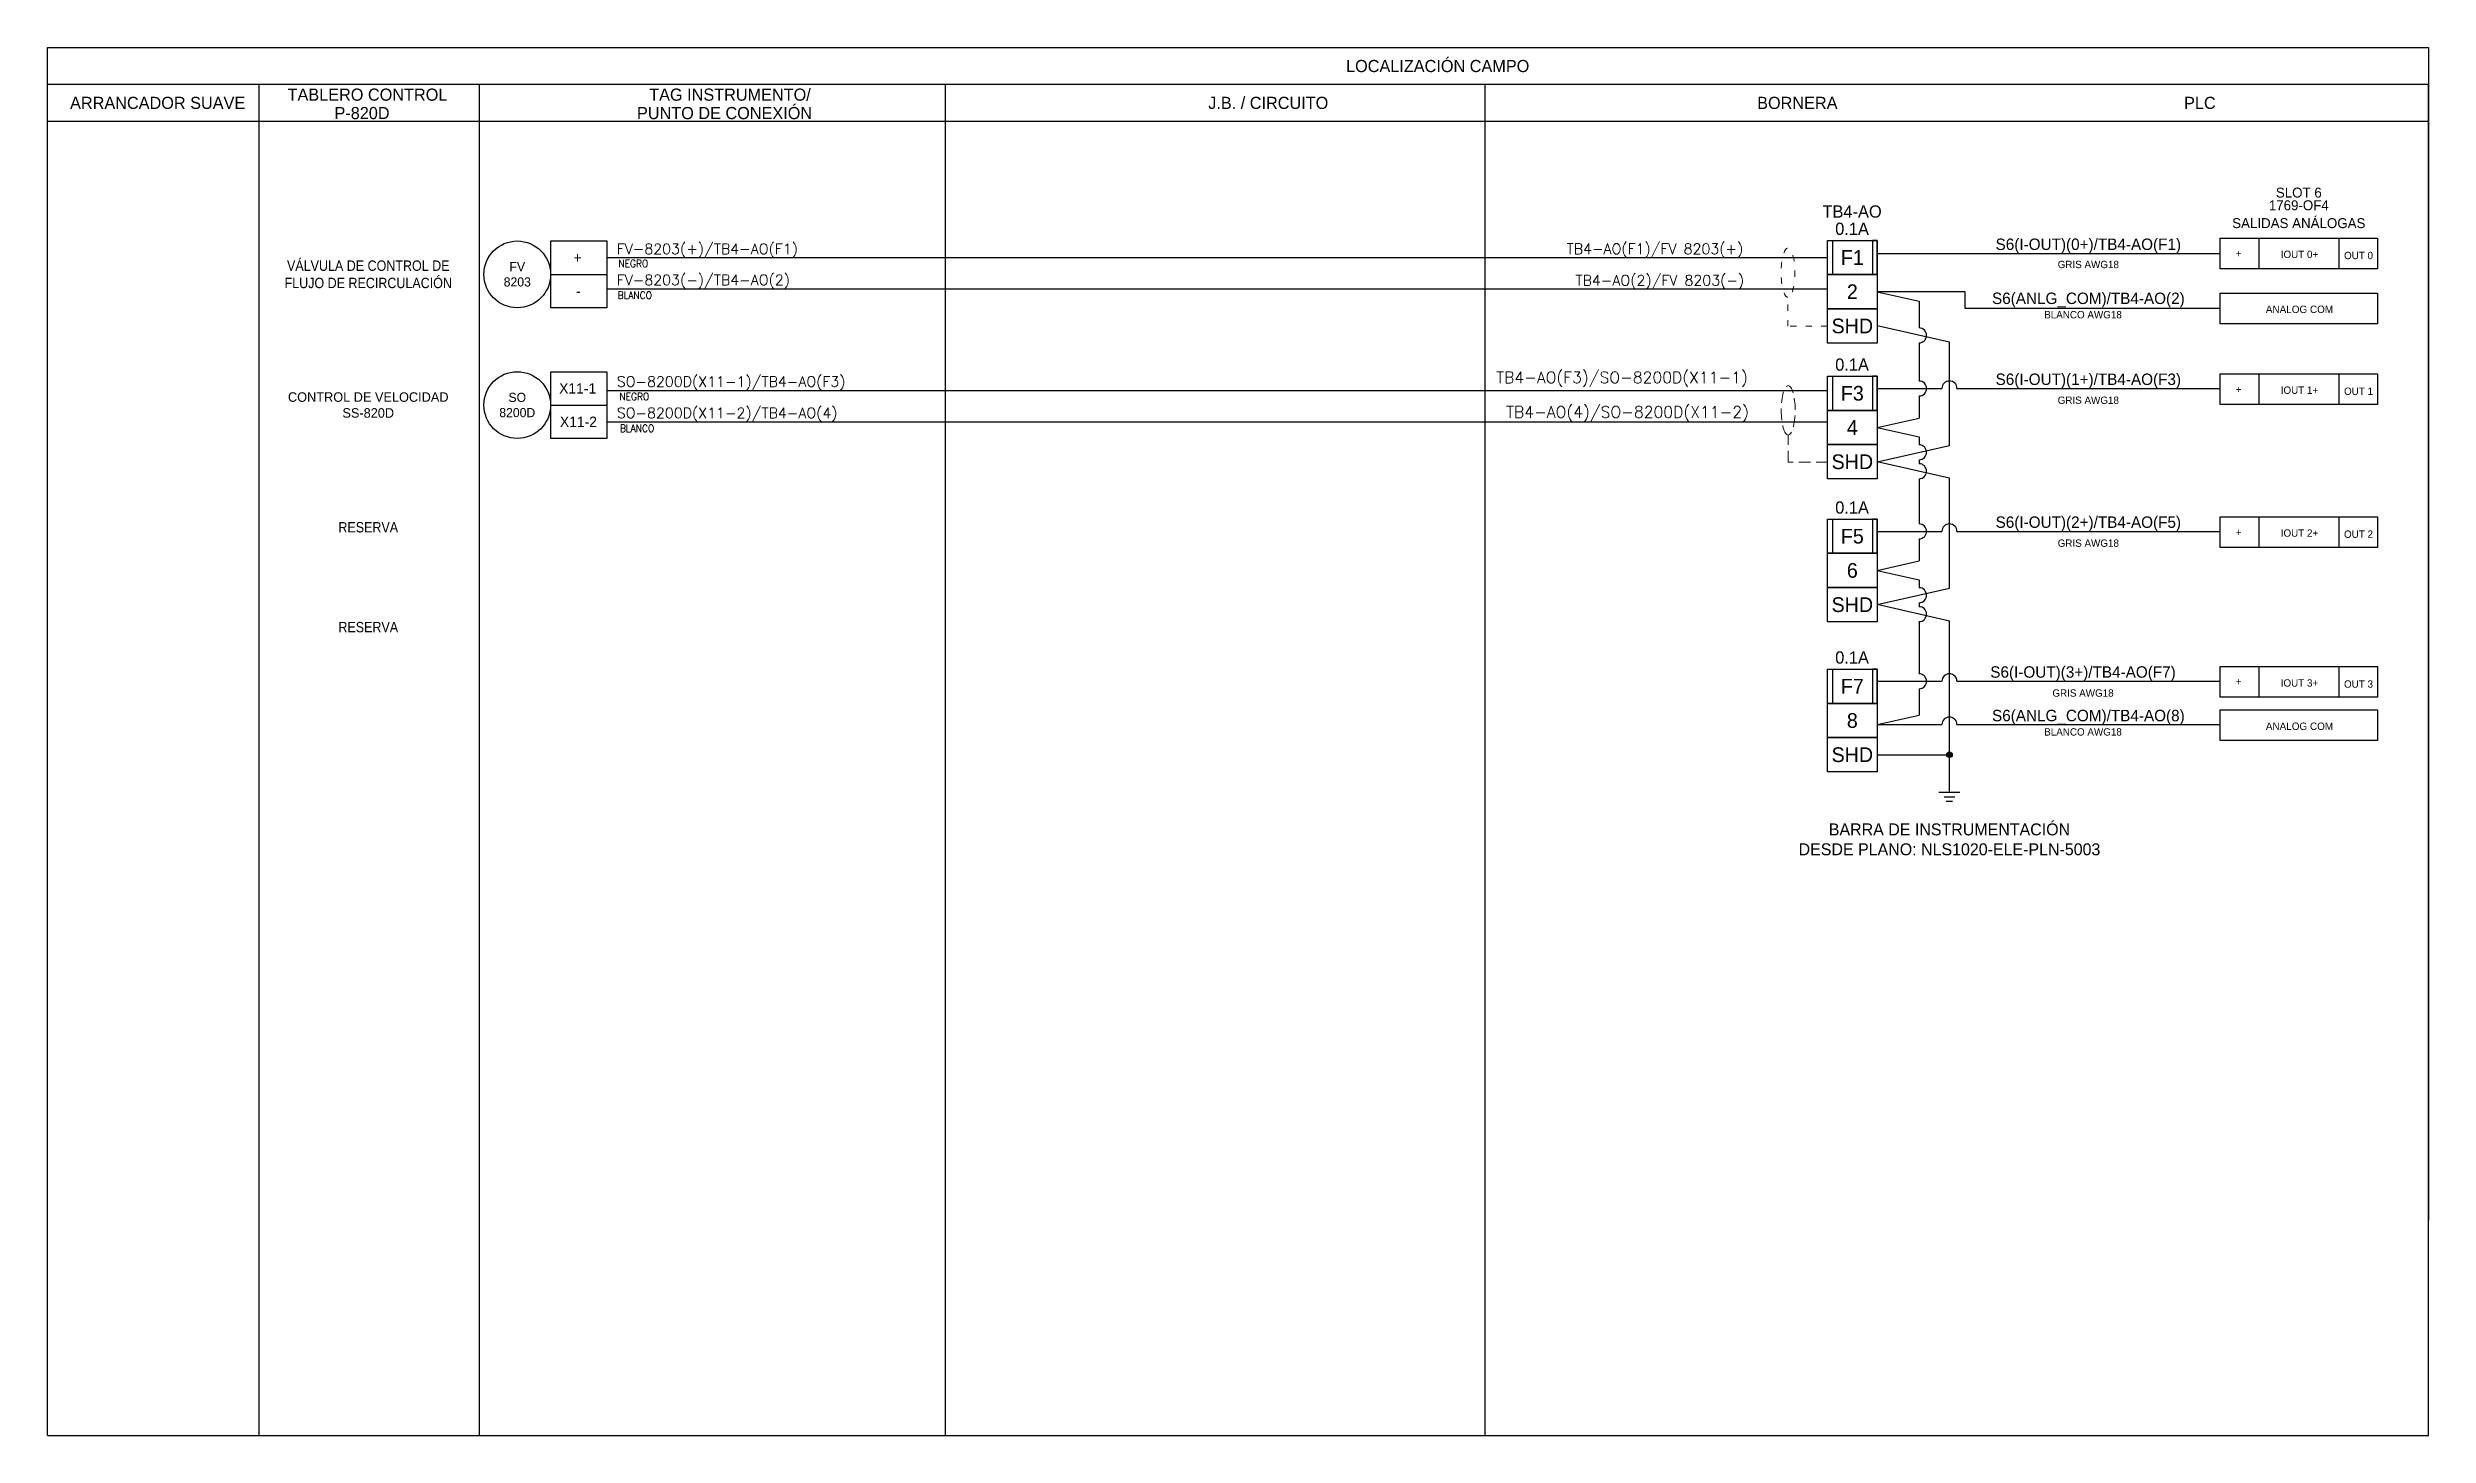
# Model space of a CAD drawing. Extents: x 3050 to 3945, y 182 to 449.
# Drawn here: x 3486.9 to 3945.4, y 182.2 to 449.5 of the extents above; entities that cross this region are included whole.
import ezdxf
from ezdxf.enums import TextEntityAlignment as Align

# ---------------------------------------------------------------- set-up
doc = ezdxf.new("R2010")
doc.units = 0
doc.header["$LTSCALE"] = 0.1
doc.header["$MEASUREMENT"] = 0
doc.linetypes.add('ACAD_ISO03W100', pattern=[30, 12, -18])
doc.linetypes.add('HIDDEN', pattern=[0.375, 0.25, -0.125])
doc.styles.add('F1A', font='amir.shx')
doc.styles.add('ROMANS', font='romans.shx')

msp = doc.modelspace()

# ---------------------------------------------------------------- texts
at = {"lineweight": 25, "style": 'F1A'}
for s, height, p in [('LOCALIZACIÓN CAMPO', 2.34, (3754.58, 445.95)), ('TABLERO CONTROL', 2.34, (3548.46, 440.44)), ('TAG INSTRUMENTO/', 2.34, (3618.28, 440.44)), ('ARRANCADOR SUAVE', 2.34, (3508.05, 438.85)), ('P-820D', 2.34, (3547.41, 436.89)), ('PUNTO DE CONEXIÓN', 2.34, (3617.23, 436.89)), ('J.B. / CIRCUITO', 2.34, (3721.95, 438.85)), ('BORNERA', 2.34, (3823.85, 438.85)), ('PLC', 2.34, (3901.38, 438.85)), ('SLOT 6', 1.918, (3920.43, 421.57)), ('1769-OF4', 1.918, (3920.43, 419.13)), ('SALIDAS ANÁLOGAS', 1.9179, (3920.43, 415.69)), ('+', 2, (3588.94, 409.04)), ('F1', 2.833, (3834.44, 409.07)), ('+', 1.42, (3908.85, 409.82)), ('IOUT 0+', 1.417, (3920.56, 409.67)), ('OUT 0', 1.417, (3931.93, 409.46)), ('2', 2.83, (3834.44, 402.48)), ('-', 2, (3589.09, 402.6)), ('ANALOG COM', 1.43, (3920.56, 399.09)), ('SHD', 2.833, (3834.44, 395.89)), ('X11-1', 2, (3588.94, 383.86)), ('F3', 2.833, (3834.44, 382.92)), ('+', 1.42, (3908.85, 383.67)), ('IOUT 1+', 1.417, (3920.56, 383.52)), ('OUT 1', 1.417, (3931.93, 383.31)), ('X11-2', 2, (3589.09, 377.43)), ('4', 2.83, (3834.44, 376.33)), ('SHD', 2.833, (3834.44, 369.73)), ('F5', 2.833, (3834.44, 355.39)), ('+', 1.42, (3908.85, 356.14)), ('IOUT 2+', 1.417, (3920.56, 356)), ('OUT 2', 1.417, (3931.93, 355.79)), ('6', 2.83, (3834.44, 348.8)), ('SHD', 2.833, (3834.44, 342.21)), ('F7', 2.833, (3834.44, 326.5)), ('+', 1.42, (3908.85, 327.42)), ('IOUT 3+', 1.417, (3920.56, 327.13)), ('OUT 3', 1.417, (3931.93, 326.92)), ('8', 2.83, (3834.44, 319.9)), ('ANALOG COM', 1.43, (3920.56, 318.79)), ('SHD', 2.833, (3834.44, 313.31))]:
    msp.add_text(s, height=height, dxfattribs=at).set_placement(p, align=Align.MIDDLE_CENTER)
for s, height, p in [('TB4-AO', 2.361, (3834.39, 416.75)), ('0.1A', 2.361, (3834.39, 413.42)), ('GRIS AWG18', 1.417, (3879.89, 407.02)), ('BLANCO AWG18', 1.4167, (3878.87, 397.35)), ('0.1A', 2.361, (3834.39, 387.27)), ('GRIS AWG18', 1.417, (3879.89, 380.87)), ('0.1A', 2.361, (3834.39, 359.74)), ('GRIS AWG18', 1.417, (3879.89, 353.35)), ('0.1A', 2.361, (3834.39, 330.85)), ('GRIS AWG18', 1.417, (3878.87, 324.48)), ('BLANCO AWG18', 1.4167, (3878.87, 316.99))]:
    msp.add_text(s, height=height, dxfattribs=at).set_placement(p, align=Align.CENTER)
for s, p in [('S6(I-OUT)(0+)/TB4-AO(F1)', (3879.89, 409.86)), ('S6(ANLG_COM)/TB4-AO(2)', (3879.9, 399.45)), ('S6(I-OUT)(1+)/TB4-AO(F3)', (3879.89, 383.86)), ('S6(I-OUT)(2+)/TB4-AO(F5)', (3879.89, 356.34)), ('S6(I-OUT)(3+)/TB4-AO(F7)', (3878.87, 327.48)), ('S6(ANLG_COM)/TB4-AO(8)', (3879.9, 319.09))]:
    msp.add_text(s, height=2.2, dxfattribs=at).set_placement(p, align=Align.BOTTOM_CENTER)
at = {"lineweight": 25, "style": 'ROMANS'}
for s, height, p in [('FV-8203(+)/TB4-AO(F1)', 2, (3596.48, 409.73)), ('TB4-AO(F1)/FV 8203(+)', 2, (3779.41, 409.74)), ('FV-8203(-)/TB4-AO(2)', 2, (3596.48, 403.75)), ('TB4-AO(2)/FV 8203(-)', 2, (3781.12, 403.67)), ('SO-8200D(X11-1)/TB4-AO(F3)', 2, (3596.48, 384.17)), ('TB4-AO(F3)/SO-8200D(X11-1)', 2.2, (3765.86, 384.87)), ('TB4-AO(4)/SO-8200D(X11-2)', 2.2, (3767.77, 378.22)), ('SO-8200D(X11-2)/TB4-AO(4)', 2, (3596.48, 378.13))]:
    msp.add_text(s, height=height, dxfattribs=at).set_placement(p)
at = {"lineweight": 25, "style": 'ROMANS', "width": 0.9}
for s, p in [('NEGRO', (3602.52, 407.19)), ('BLANCO', (3603.25, 401.08)), ('NEGRO', (3602.71, 381.57)), ('BLANCO', (3603.69, 375.46))]:
    msp.add_text(s, height=1.417, dxfattribs=at).set_placement(p, align=Align.RIGHT)
at = {"lineweight": 25, "ltscale": 0.1, "attachment_point": 5, "style": 'F1A'}
for s, insert, char_height, width in [('{\\W0.9;VÁLVULA DE CONTROL DE FLUJO DE RECIRCULACIÓN}', (3548.61, 405.82), 2, 34.9616), ('{\\fAller|b0|i0|c0|p0;\\H0.91667x;FV\\P8203}', (3577.31, 405.82), 1.9179, 15.4626), ('{\\fAller|b0|i0|c0|p0;\\H0.91667x;CONTROL DE VELOCIDAD SS-820D}', (3548.61, 380.65), 2, 34.9616), ('{\\fAller|b0|i0|c0|p0;\\H0.91667x;SO\\P8200D}', (3577.31, 380.65), 1.9179, 15.4626), ('{\\W0.9;RESERVA}', (3548.61, 357.1), 2, 34.9616), ('{\\W0.9;RESERVA}', (3548.61, 337.87), 2, 34.9616), ('BARRA DE INSTRUMENTACIÓN\\PDESDE PLANO: NLS1020-ELE-PLN-5003 ', (3853.15, 296.99), 2.2998, 67.4948)]:
    msp.add_mtext(s, dxfattribs=dict(at, insert=insert, char_height=char_height, width=width))

# ---------------------------------------------------------------- hatches: boundary and pattern name
at = {"ltscale": 0.1}
h = msp.add_hatch(color=256, dxfattribs=at)
h.dxf.hatch_style = 1
edge = h.paths.add_edge_path()
edge.add_arc((3853.15, 313.31), 0.545, 0, 360)

# ---------------------------------------------------------------- linework, layer by layer
at = {"lineweight": 25}
for p, q in [((3486.86, 449.49), (3945.39, 449.49)), ((3486.86, 182.21), (3486.86, 449.49)), ((3945.39, 449.49), (3945.39, 223.65)), ((3945.39, 442.4), (3486.86, 442.4)), ((3527.59, 182.21), (3527.59, 442.4)), ((3569.99, 442.4), (3569.99, 182.21)), ((3659.81, 182.21), (3659.81, 442.4)), ((3763.69, 442.4), (3763.69, 182.21)), ((3945.39, 435.3), (3945.39, 442.4)), ((3486.86, 435.3), (3945.39, 435.3)), ((3945.39, 182.21), (3945.39, 435.3)), ((3912.71, 412.8), (3912.71, 406.9)), ((3928.15, 412.8), (3928.15, 406.9)), ((3594.57, 412.26), (3594.57, 399.39)), ((3839.23, 409.85), (3905.26, 409.85)), ((3839.23, 402.48), (3847.3, 400.65)), ((3853.15, 392.74), (3839.23, 395.89)), ((3853.15, 372.88), (3853.15, 392.74)), ((3594.57, 387.08), (3594.57, 374.21)), ((3912.71, 386.65), (3912.71, 380.75)), ((3928.15, 386.65), (3928.15, 380.75)), ((3839.23, 383.84), (3844.75, 383.84)), ((3844.75, 383.84), (3851.71, 383.84)), ((3854.59, 383.84), (3855.63, 383.84)), ((3855.63, 383.84), (3905.26, 383.84)), ((3839.23, 376.33), (3847.3, 378.15)), ((3839.23, 376.33), (3847.3, 374.5)), ((3839.23, 369.73), (3853.15, 372.88)), ((3853.15, 366.58), (3839.23, 369.73)), ((3853.15, 345.36), (3853.15, 366.58)), ((3912.71, 359.13), (3912.71, 353.23)), ((3928.15, 359.13), (3928.15, 353.23)), ((3839.23, 356.32), (3844.75, 356.32)), ((3844.75, 356.32), (3851.71, 356.32)), ((3854.59, 356.32), (3855.63, 356.32)), ((3855.63, 356.32), (3905.26, 356.32)), ((3839.23, 348.8), (3847.3, 350.63)), ((3839.23, 348.8), (3847.3, 346.97)), ((3839.23, 342.21), (3853.15, 345.36)), ((3853.15, 339.06), (3839.23, 342.21)), ((3853.15, 306.07), (3853.15, 339.06)), ((3912.71, 330.27), (3912.71, 324.36)), ((3928.15, 330.27), (3928.15, 324.36)), ((3839.23, 327.46), (3844.75, 327.46)), ((3844.75, 327.46), (3851.71, 327.46)), ((3854.59, 327.46), (3855.63, 327.46)), ((3855.63, 327.46), (3905.26, 327.46)), ((3839.23, 319.11), (3847.3, 320.94)), ((3839.23, 319.11), (3844.75, 319.11)), ((3844.75, 319.11), (3851.71, 319.11)), ((3854.59, 319.11), (3855.63, 319.11)), ((3855.63, 319.11), (3905.26, 319.11)), ((3839.23, 313.31), (3853.15, 313.31)), ((3851.13, 306.07), (3855.17, 306.07)), ((3852.14, 305.2), (3854.16, 305.2)), ((3852.54, 304.33), (3853.75, 304.33)), ((3486.86, 182.21), (3945.39, 182.21))]:
    msp.add_line(p, q, dxfattribs=at)
at = {"lineweight": 25, "ltscale": 0.1}
for p, q in [((3594.57, 409.07), (3829.66, 409.07)), ((3594.57, 403.03), (3829.66, 403.03)), ((3594.57, 383.47), (3829.66, 383.47)), ((3594.57, 377.43), (3829.66, 377.43))]:
    msp.add_line(p, q, dxfattribs=at)
at = {"ltscale": 0.1}
for p, q in [((3847.3, 400.65), (3847.3, 395.5)), ((3847.3, 392.62), (3847.3, 385.28)), ((3847.3, 382.4), (3847.3, 378.15)), ((3847.3, 374.5), (3847.3, 373)), ((3847.3, 370.12), (3847.3, 369.34)), ((3847.3, 366.47), (3847.3, 357.76)), ((3847.3, 354.88), (3847.3, 350.63)), ((3847.3, 346.97), (3847.3, 345.47)), ((3847.3, 342.6), (3847.3, 341.82)), ((3847.3, 338.96), (3847.3, 328.89)), ((3847.3, 326.02), (3847.3, 320.94))]:
    msp.add_line(p, q, dxfattribs=at)
at = {"lineweight": 25}
for points in [[(3905.26, 412.8), (3935.61, 412.8), (3935.61, 406.9), (3905.26, 406.9)], [(3830.59, 405.78), (3829.66, 405.78), (3829.66, 412.37), (3830.59, 412.37)], [(3829.66, 412.37), (3839.23, 412.37), (3839.23, 405.78), (3829.66, 405.78)], [(3838.3, 405.78), (3839.23, 405.78), (3839.23, 412.37), (3838.3, 412.37)], [(3829.66, 405.78), (3839.23, 405.78), (3839.23, 399.18), (3829.66, 399.18)], [(3829.66, 399.18), (3839.23, 399.18), (3839.23, 392.59), (3829.66, 392.59)], [(3905.26, 402.23), (3935.61, 402.23), (3935.61, 396.32), (3905.26, 396.32)], [(3830.59, 379.62), (3829.66, 379.62), (3829.66, 386.22), (3830.59, 386.22)], [(3829.66, 386.22), (3839.23, 386.22), (3839.23, 379.62), (3829.66, 379.62)], [(3838.3, 379.62), (3839.23, 379.62), (3839.23, 386.22), (3838.3, 386.22)], [(3905.26, 386.65), (3935.61, 386.65), (3935.61, 380.75), (3905.26, 380.75)], [(3829.66, 379.62), (3839.23, 379.62), (3839.23, 373.03), (3829.66, 373.03)], [(3829.66, 373.03), (3839.23, 373.03), (3839.23, 366.44), (3829.66, 366.44)], [(3830.59, 352.1), (3829.66, 352.1), (3829.66, 358.69), (3830.59, 358.69)], [(3829.66, 358.69), (3839.23, 358.69), (3839.23, 352.1), (3829.66, 352.1)], [(3838.3, 352.1), (3839.23, 352.1), (3839.23, 358.69), (3838.3, 358.69)], [(3905.26, 359.13), (3935.61, 359.13), (3935.61, 353.23), (3905.26, 353.23)], [(3829.66, 352.1), (3839.23, 352.1), (3839.23, 345.5), (3829.66, 345.5)], [(3829.66, 345.5), (3839.23, 345.5), (3839.23, 338.91), (3829.66, 338.91)], [(3905.26, 330.27), (3935.61, 330.27), (3935.61, 324.36), (3905.26, 324.36)], [(3830.59, 323.2), (3829.66, 323.2), (3829.66, 329.79), (3830.59, 329.79)], [(3829.66, 329.79), (3839.23, 329.79), (3839.23, 323.2), (3829.66, 323.2)], [(3838.3, 323.2), (3839.23, 323.2), (3839.23, 329.79), (3838.3, 329.79)], [(3829.66, 323.2), (3839.23, 323.2), (3839.23, 316.61), (3829.66, 316.61)], [(3905.26, 321.92), (3935.61, 321.92), (3935.61, 316.02), (3905.26, 316.02)], [(3829.66, 316.61), (3839.23, 316.61), (3839.23, 310.01), (3829.66, 310.01)]]:
    msp.add_lwpolyline(points, close=True, dxfattribs=at)
for points in [[(3583.75, 412.26), (3594.57, 412.26)], [(3594.57, 399.39), (3583.75, 399.39), (3583.75, 412.26)], [(3583.75, 405.82), (3594.57, 405.82)], [(3583.75, 387.08), (3594.57, 387.08)], [(3594.57, 374.21), (3583.75, 374.21), (3583.75, 387.08)], [(3583.75, 380.65), (3594.57, 380.65)]]:
    msp.add_lwpolyline(points, dxfattribs=at)
at = {"linetype": 'ACAD_ISO03W100', "lineweight": 5}
msp.add_lwpolyline([(3829.66, 395.82), (3822.04, 395.82), (3822.04, 401.43)], dxfattribs=at)
at = {"ltscale": 0.1}
msp.add_lwpolyline([(3905.26, 399.28), (3856.2, 399.28), (3856.2, 402.48), (3839.23, 402.48)], dxfattribs=at)
at = {"linetype": 'HIDDEN', "lineweight": 5, "ltscale": 88}
msp.add_lwpolyline([(3829.66, 369.66), (3822.09, 369.66), (3822.09, 374.88)], dxfattribs=at)
at = {"lineweight": 25}
for centre in [(3577.31, 405.82), (3577.31, 380.65)]:
    msp.add_circle(centre, 6.43, dxfattribs=at)
at = {"ltscale": 0.1}
msp.add_circle((3853.15, 313.31), 0.545, dxfattribs=at)
at = {"lineweight": 25}
for centre, start, end in [((3847.3, 394.06), 270, 90), ((3847.3, 383.84), 270, 90), ((3853.15, 383.84), 0, 180), ((3847.3, 371.56), 270, 90), ((3847.3, 367.91), 270, 90), ((3847.3, 356.32), 270, 90), ((3853.15, 356.32), 0, 180), ((3847.3, 344.03), 270, 90), ((3847.3, 340.38), 270, 90), ((3847.3, 327.46), 270, 90), ((3853.15, 327.46), 0, 180), ((3853.15, 319.11), 0, 180)]:
    msp.add_arc(centre, 1.44, start, end, dxfattribs=at)
at = {"linetype": 'ACAD_ISO03W100', "lineweight": 5}
msp.add_ellipse((3822.04, 406.15), major_axis=(0, -4.72), ratio=0.281569, dxfattribs=at)
at = {"linetype": 'HIDDEN', "lineweight": 5, "ltscale": 88}
msp.add_ellipse((3822.09, 379.64), major_axis=(0, -4.76), ratio=0.281569, dxfattribs=at)

msp.set_redraw_order([(e.dxf.handle, doc.entitydb.next_handle()) for e in msp.query("TEXT MTEXT ATTDEF DIMENSION ARC_DIMENSION")])  # texts and dimensions are drawn at this point

doc.saveas('drawing.dxf')
